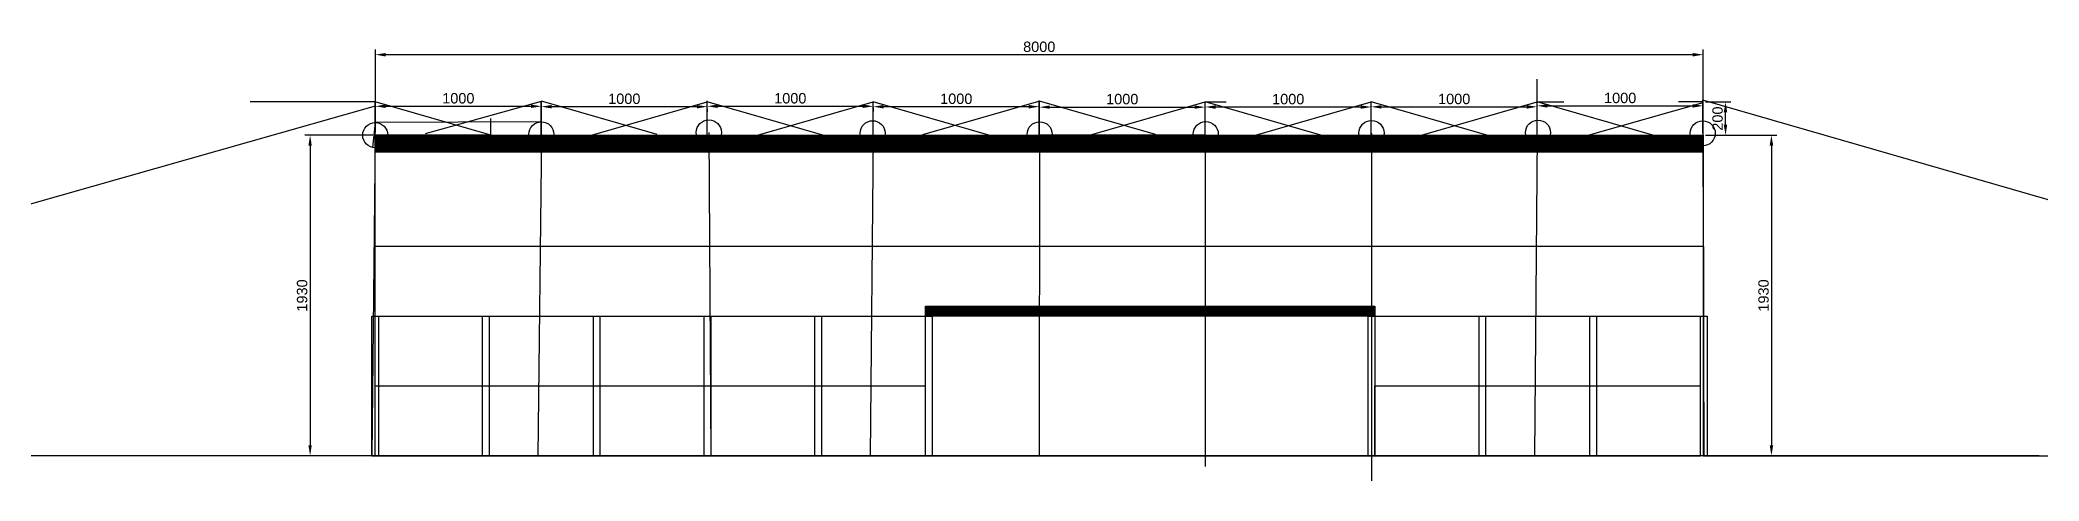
# Model space of a CAD drawing. Header units: centimetres. Extents: x -24676 to 17947, y -19887 to 13985.
# Drawn here: x 447 to 12491, y -12073 to -9418 of the extents above; entities that cross this region are included whole.
import ezdxf

# ---------------------------------------------------------------- set-up
doc = ezdxf.new("R2010")
doc.units = ezdxf.units.CM
doc.styles.get("Standard").update_dxf_attribs({"font": 'arial.ttf'})
doc.dimstyles.new('ISO-25', dxfattribs={"dimscale": 25, "dimtxt": 2.5, "dimasz": 2.5, "dimexe": 1.25, "dimexo": 0.625, "dimtad": 1, "dimtxsty": 'Standard', "dimcen": 2.5, "dimadec": 0, "dimazin": 0, "dimtfac": 1, "dimtmove": 0, "dimatfit": 2, "dimfxl": 1, "dimarcsym": 0})

msp = doc.modelspace()

# ---------------------------------------------------------------- blocks, each defined once
blk = doc.blocks.new('*D23')
at = {"color": 0, "lineweight": -2, "transparency": 16777216}
for p, q in [((10482, -9991), (10910, -9991)), ((10878, -10053), (10878, -11858)), ((10482, -11921), (10910, -11921))]:
    blk.add_line(p, q, dxfattribs=at)
at = {"color": 0, "transparency": 16777216}
for points in [[(10868, -10053), (10889, -10053), (10878, -9991)], [(10868, -11858), (10889, -11858), (10878, -11921)]]:
    blk.add_solid(points, dxfattribs=at)
at = {"layer": 'Defpoints', "color": 0, "transparency": 16777216}
for p in [(10467, -9991), (10467, -11921), (10878, -11921)]:
    blk.add_point(p, dxfattribs=at)
at = {"color": 0, "transparency": 16777216, "insert": (10831, -10956), "char_height": 62.5, "attachment_point": 5, "rotation": 90}
blk.add_mtext('1930', dxfattribs=at)
blk = doc.blocks.new('*D24')
at = {"color": 0, "lineweight": -2, "transparency": 16777216}
for p, q in [((2467, -9975), (2467, -9475)), ((2529, -9506), (10404, -9506)), ((10467, -9975), (10467, -9475))]:
    blk.add_line(p, q, dxfattribs=at)
at = {"color": 0, "transparency": 16777216}
for points in [[(2529, -9496), (2529, -9517), (2467, -9506)], [(10404, -9496), (10404, -9517), (10467, -9506)]]:
    blk.add_solid(points, dxfattribs=at)
at = {"layer": 'Defpoints', "color": 0, "transparency": 16777216}
for p in [(10467, -9506), (2467, -9991), (10467, -9991)]:
    blk.add_point(p, dxfattribs=at)
at = {"color": 0, "transparency": 16777216, "insert": (6467, -9459), "char_height": 62.5, "attachment_point": 5}
blk.add_mtext('8000', dxfattribs=at)
blk = doc.blocks.new('*D25')
at = {"color": 0, "lineweight": -2, "transparency": 16777216}
for p, q in [((2451, -9991), (2043, -9991)), ((2074, -10053), (2074, -11858)), ((2451, -11921), (2043, -11921))]:
    blk.add_line(p, q, dxfattribs=at)
at = {"color": 0, "transparency": 16777216}
for points in [[(2064, -10053), (2084, -10053), (2074, -9991)], [(2064, -11858), (2084, -11858), (2074, -11921)]]:
    blk.add_solid(points, dxfattribs=at)
at = {"layer": 'Defpoints', "color": 0, "transparency": 16777216}
for p in [(2467, -9991), (2074, -11921), (2467, -11921)]:
    blk.add_point(p, dxfattribs=at)
at = {"color": 0, "transparency": 16777216, "insert": (2026, -10956), "char_height": 62.5, "attachment_point": 5, "rotation": 90}
blk.add_mtext('1930', dxfattribs=at)
blk = doc.blocks.new('*D17')
at = {"color": 0, "lineweight": -2, "transparency": 16777216}
for p, q in [((2467, -9975), (2467, -9786)), ((2529, -9817), (3404, -9817)), ((3467, -9975), (3467, -9786))]:
    blk.add_line(p, q, dxfattribs=at)
at = {"color": 0, "transparency": 16777216}
for points in [[(2529, -9806), (2529, -9827), (2467, -9817)], [(3404, -9806), (3404, -9827), (3467, -9817)]]:
    blk.add_solid(points, dxfattribs=at)
at = {"layer": 'Defpoints', "color": 0, "transparency": 16777216}
for p in [(3467, -9817), (2467, -9991), (3467, -9991)]:
    blk.add_point(p, dxfattribs=at)
at = {"color": 0, "transparency": 16777216, "insert": (2967, -9769), "char_height": 62.5, "attachment_point": 5}
blk.add_mtext('1000', dxfattribs=at)
blk = doc.blocks.new('*D15')
at = {"color": 0, "lineweight": -2, "transparency": 16777216}
for p, q in [((3467, -9832), (3467, -9851)), ((3529, -9819), (4404, -9819)), ((4467, -9832), (4467, -9851))]:
    blk.add_line(p, q, dxfattribs=at)
at = {"color": 0, "transparency": 16777216}
for points in [[(3529, -9809), (3529, -9830), (3467, -9819)], [(4404, -9809), (4404, -9830), (4467, -9819)]]:
    blk.add_solid(points, dxfattribs=at)
at = {"layer": 'Defpoints', "color": 0, "transparency": 16777216}
for p in [(3467, -9817), (4467, -9817), (4467, -9819)]:
    blk.add_point(p, dxfattribs=at)
at = {"color": 0, "transparency": 16777216, "insert": (3967, -9772), "char_height": 62.5, "attachment_point": 5}
blk.add_mtext('1000', dxfattribs=at)
blk = doc.blocks.new('*D18')
at = {"color": 0, "lineweight": -2, "transparency": 16777216}
for p, q in [((4467, -9804), (4467, -9785)), ((4529, -9817), (5404, -9817)), ((5467, -9822), (5467, -9848))]:
    blk.add_line(p, q, dxfattribs=at)
at = {"color": 0, "transparency": 16777216}
for points in [[(4529, -9806), (4529, -9827), (4467, -9817)], [(5404, -9806), (5404, -9827), (5467, -9817)]]:
    blk.add_solid(points, dxfattribs=at)
at = {"layer": 'Defpoints', "color": 0, "transparency": 16777216}
for p in [(4467, -9819), (5467, -9806), (5467, -9817)]:
    blk.add_point(p, dxfattribs=at)
at = {"color": 0, "transparency": 16777216, "insert": (4967, -9769), "char_height": 62.5, "attachment_point": 5}
blk.add_mtext('1000', dxfattribs=at)
blk = doc.blocks.new('*D19')
at = {"color": 0, "lineweight": -2, "transparency": 16777216}
for p, q in [((5467, -9883), (5467, -9788)), ((5529, -9819), (6404, -9819)), ((6467, -9883), (6467, -9788))]:
    blk.add_line(p, q, dxfattribs=at)
at = {"color": 0, "transparency": 16777216}
for points in [[(5529, -9809), (5529, -9830), (5467, -9819)], [(6404, -9809), (6404, -9830), (6467, -9819)]]:
    blk.add_solid(points, dxfattribs=at)
at = {"layer": 'Defpoints', "color": 0, "transparency": 16777216}
for p in [(6467, -9819), (5467, -9898), (6467, -9898)]:
    blk.add_point(p, dxfattribs=at)
at = {"color": 0, "transparency": 16777216, "insert": (5967, -9772), "char_height": 62.5, "attachment_point": 5}
blk.add_mtext('1000', dxfattribs=at)
blk = doc.blocks.new('*D20')
at = {"color": 0, "lineweight": -2, "transparency": 16777216}
for p, q in [((6467, -9871), (6467, -9791)), ((6529, -9822), (7404, -9822)), ((7467, -9871), (7467, -9791))]:
    blk.add_line(p, q, dxfattribs=at)
at = {"color": 0, "transparency": 16777216}
for points in [[(6529, -9812), (6529, -9832), (6467, -9822)], [(7404, -9812), (7404, -9832), (7467, -9822)]]:
    blk.add_solid(points, dxfattribs=at)
at = {"layer": 'Defpoints', "color": 0, "transparency": 16777216}
for p in [(7467, -9822), (6467, -9886), (7467, -9886)]:
    blk.add_point(p, dxfattribs=at)
at = {"color": 0, "transparency": 16777216, "insert": (6967, -9774), "char_height": 62.5, "attachment_point": 5}
blk.add_mtext('1000', dxfattribs=at)
blk = doc.blocks.new('*D21')
at = {"color": 0, "lineweight": -2, "transparency": 16777216}
for p, q in [((7467, -9891), (7467, -9790)), ((7529, -9821), (8404, -9821)), ((8467, -9891), (8467, -9790))]:
    blk.add_line(p, q, dxfattribs=at)
at = {"color": 0, "transparency": 16777216}
for points in [[(7529, -9811), (7529, -9832), (7467, -9821)], [(8404, -9811), (8404, -9832), (8467, -9821)]]:
    blk.add_solid(points, dxfattribs=at)
at = {"layer": 'Defpoints', "color": 0, "transparency": 16777216}
for p in [(8467, -9821), (7467, -9906), (8467, -9906)]:
    blk.add_point(p, dxfattribs=at)
at = {"color": 0, "transparency": 16777216, "insert": (7967, -9774), "char_height": 62.5, "attachment_point": 5}
blk.add_mtext('1000', dxfattribs=at)
blk = doc.blocks.new('*D16')
at = {"color": 0, "lineweight": -2, "transparency": 16777216}
for p, q in [((8467, -9806), (8467, -9789)), ((8529, -9820), (9404, -9820)), ((9467, -9806), (9467, -9789))]:
    blk.add_line(p, q, dxfattribs=at)
at = {"color": 0, "transparency": 16777216}
for points in [[(8529, -9810), (8529, -9831), (8467, -9820)], [(9404, -9810), (9404, -9831), (9467, -9820)]]:
    blk.add_solid(points, dxfattribs=at)
at = {"layer": 'Defpoints', "color": 0, "transparency": 16777216}
for p in [(8467, -9821), (9467, -9820), (9467, -9821)]:
    blk.add_point(p, dxfattribs=at)
at = {"color": 0, "transparency": 16777216, "insert": (8967, -9773), "char_height": 62.5, "attachment_point": 5}
blk.add_mtext('1000', dxfattribs=at)
blk = doc.blocks.new('*D22')
at = {"color": 0, "lineweight": -2, "transparency": 16777216}
for p, q in [((9467, -9806), (9467, -9783)), ((9529, -9814), (10404, -9814)), ((10467, -9806), (10467, -9783))]:
    blk.add_line(p, q, dxfattribs=at)
at = {"color": 0, "transparency": 16777216}
for points in [[(9529, -9804), (9529, -9825), (9467, -9814)], [(10404, -9804), (10404, -9825), (10467, -9814)]]:
    blk.add_solid(points, dxfattribs=at)
at = {"layer": 'Defpoints', "color": 0, "transparency": 16777216}
for p in [(9467, -9822), (10467, -9814), (10467, -9822)]:
    blk.add_point(p, dxfattribs=at)
at = {"color": 0, "transparency": 16777216, "insert": (9967, -9767), "char_height": 62.5, "attachment_point": 5}
blk.add_mtext('1000', dxfattribs=at)
blk = doc.blocks.new('*D26')
at = {"color": 0, "lineweight": -2, "transparency": 16777216}
for p, q in [((10482, -9791), (10633, -9791)), ((10602, -9928), (10602, -9853)), ((10482, -9991), (10633, -9991))]:
    blk.add_line(p, q, dxfattribs=at)
at = {"color": 0, "transparency": 16777216}
for points in [[(10591, -9853), (10612, -9853), (10602, -9791)], [(10591, -9928), (10612, -9928), (10602, -9991)]]:
    blk.add_solid(points, dxfattribs=at)
at = {"layer": 'Defpoints', "color": 0, "transparency": 16777216}
for p in [(10467, -9791), (10602, -9791), (10467, -9991)]:
    blk.add_point(p, dxfattribs=at)
at = {"color": 0, "transparency": 16777216, "insert": (10554, -9891), "char_height": 62.5, "attachment_point": 5, "rotation": 90}
blk.add_mtext('200', dxfattribs=at)

# ---------------------------------------------------------------- dimensions: what is measured, and where the dimension line sits
for base, p1, p2, picture, middle in [((10466.508, -9506.316), (2466.508, -9990.558), (10466.508, -9990.558), '*D24', (6466.508, -9458.78)), ((3466.508, -9816.862), (2466.508, -9990.558), (3466.508, -9990.558), '*D17', (2966.508, -9769.326)), ((4466.508, -9819.451), (3466.508, -9816.862), (4466.508, -9816.862), '*D15', (3966.508, -9771.915)), ((5466.508, -9816.657), (4466.508, -9819.451), (5466.508, -9806.033), '*D18', (4966.508, -9769.121)), ((6466.508, -9819.254), (5466.508, -9898.295), (6466.508, -9898.295), '*D19', (5966.508, -9771.718)), ((7466.508, -9821.948), (6466.508, -9886.44), (7466.508, -9886.44), '*D20', (6966.508, -9774.412)), ((8466.508, -9821.311), (7466.508, -9906.14), (8466.508, -9906.14), '*D21', (7966.508, -9773.775)), ((9466.508, -9820.22), (8466.508, -9821.311), (9466.508, -9821.311), '*D16', (8966.508, -9772.684)), ((10466.508, -9814.383), (9466.508, -9822.02), (10466.508, -9822.02), '*D22', (9966.508, -9766.848))]:
    dim = msp.add_linear_dim(base=base, p1=p1, p2=p2, dimstyle='ISO-25')
    dim.commit()
    dim.dimension.update_dxf_attribs({"geometry": picture, "text_midpoint": middle})
for base, p1, p2, picture, middle in [((10601.729, -9790.558), (10466.508, -9990.558), (10466.508, -9790.558), '*D26', (10554.193, -9890.558)), ((2074.041, -11920.558), (2466.508, -9990.558), (2466.508, -11920.558), '*D25', (2026.484, -10955.558)), ((10878.316, -11920.558), (10466.508, -9990.558), (10466.508, -11920.558), '*D23', (10830.759, -10955.558))]:
    dim = msp.add_linear_dim(base=base, p1=p1, p2=p2, angle=90, dimstyle='ISO-25')
    dim.commit()
    dim.dimension.update_dxf_attribs({"geometry": picture, "text_midpoint": middle})

# ---------------------------------------------------------------- hatches: boundary and pattern name
h = msp.add_hatch()
h.set_pattern_fill('ANSI32', color=256)
h.set_pattern_definition([(45, (-36.202, -11918.846), (-6.735192, 6.735192), []), (45, (-31.712, -11918.846), (-6.735192, 6.735192), [])])
h.paths.add_polyline_path([(10466.508, -9990.558), (2466.508, -9990.558), (2466.508, -10090.558), (10466.508, -10090.558)])
h = msp.add_hatch()
h.set_pattern_fill('ANSI31', color=256, scale=1.2)
h.set_pattern_definition([(45, (-36.202, -11918.846), (-2.6940768, 2.6940768), [])])
h.paths.add_polyline_path([(10466.508, -9990.558), (2466.508, -9990.558), (2466.508, -10090.558), (10466.508, -10090.558)])
h = msp.add_hatch()
h.set_pattern_fill('JIS_LC_20', color=256, scale=1.2)
h.set_pattern_definition([(45, (-36.202, -11918.846), (-16.970563, 16.970563), []), (45, (-35.722, -11918.846), (-16.970563, 16.970563), [])])
h.paths.add_polyline_path([(10466.508, -9990.558), (9466.508, -9990.558), (8466.508, -9990.558), (7466.508, -9990.558), (5466.508, -9990.558), (5023.704, -9990.558, -0.007628856), (4962.677, -9990.558), (4466.508, -9990.558), (3466.508, -9990.558), (2466.508, -9990.558), (2466.508, -10090.558), (10466.508, -10090.558)])
h = msp.add_hatch()
h.set_pattern_fill('ANSI31', color=256)
h.set_pattern_definition([(45, (-36.202, -11918.846), (-2.245064, 2.245064), [])])
h.paths.add_polyline_path([(8489.508, -11020.558), (8449.508, -11020.558), (5781.508, -11020.558), (5781.508, -11080.558), (5821.508, -11080.558), (8489.508, -11080.558)])

# ---------------------------------------------------------------- linework, layer by layer
for p, q in [((9466.508, -9990.558), (9466.508, -9653.482)), ((2466.508, -9790.558), (1712.791, -9790.558)), ((3466.508, -9990.558), (3466.508, -9790.374)), ((5466.508, -9990.558), (5466.508, -9806.033)), ((6466.508, -9990.558), (6466.508, -9782.323)), ((7466.508, -9790.558), (7593.871, -9790.558)), ((7466.508, -9990.558), (7466.508, -9821.721)), ((8466.508, -9990.558), (8466.508, -9790.558)), ((9466.508, -9790.558), (9626.691, -9790.558)), ((10466.508, -9790.558), (10318.924, -9790.558)), ((10466.508, -9990.558), (10466.508, -9790.558)), ((2466.508, -9914.972), (2450.147, -10064.351)), ((2466.508, -9990.558), (2466.508, -9890.558)), ((3467.35, -9910.393), (2466.508, -9914.972)), ((2466.508, -11920.558), (2466.508, -9990.558)), ((2466.508, -9990.558), (2466.508, -10090.558)), ((2466.508, -9990.558), (3466.508, -9990.558)), ((2466.508, -9990.558), (3159.508, -9990.558)), ((3159.508, -9990.558), (2466.508, -9990.558)), ((2466.508, -9990.558), (3159.508, -9990.558)), ((2466.508, -9990.558), (3161.253, -9990.558)), ((2466.508, -9990.558), (3083.337, -9990.558)), ((2466.508, -9990.558), (3159.508, -9990.558)), ((2466.508, -9990.558), (3163.508, -9990.558)), ((2466.508, -9990.558), (3966.508, -9990.558)), ((3159.508, -9990.558), (2840.268, -9990.558)), ((3163.508, -9990.558), (3163.508, -9889.812)), ((3466.508, -9990.558), (4466.508, -9990.558)), ((4466.508, -9990.558), (4466.508, -9899.66)), ((4466.508, -9990.558), (5466.508, -9990.558)), ((5466.508, -9990.558), (5466.508, -9990.558)), ((5466.508, -9990.558), (6466.508, -9990.558)), ((6466.508, -9990.558), (7466.508, -9990.558)), ((7466.508, -9990.558), (6466.508, -9990.558)), ((6466.508, -9990.558), (7600.742, -9990.558)), ((6466.508, -9990.558), (7466.508, -9990.558)), ((6466.508, -9990.558), (7466.508, -9990.558)), ((7466.508, -9990.558), (8466.508, -9990.558)), ((8466.508, -9990.558), (9466.508, -9990.558)), ((10466.508, -9990.558), (9769.611, -10002.538)), ((9769.611, -10002.538), (9774.468, -9990.558)), ((10466.508, -9990.558), (10466.508, -11920.558)), ((2466.508, -10090.558), (10466.508, -10090.558)), ((2466.508, -11080.558), (2466.508, -10240.558)), ((2466.508, -11080.558), (2466.508, -10660.558)), ((7850.97, -10660.558), (2466.508, -10660.558)), ((5487.505, -10660.558), (5487.505, -10660.558)), ((10470.508, -10660.558), (7850.97, -10660.558)), ((7850.97, -10660.558), (7850.97, -10660.558)), ((10470.508, -11080.558), (10470.508, -10660.558)), ((10466.508, -10955.558), (10466.508, -10955.558)), ((5781.508, -11080.558), (5781.508, -11020.558)), ((8489.508, -11020.558), (8489.508, -11080.558)), ((2446.508, -11920.558), (2446.508, -11080.558)), ((2446.508, -11080.558), (2466.508, -11080.558)), ((2466.508, -11080.558), (2466.508, -11080.558)), ((2466.508, -11080.558), (2486.508, -11080.558)), ((2486.508, -11080.558), (2486.508, -11920.558)), ((2486.508, -11080.558), (3113.508, -11080.558)), ((3113.508, -11920.558), (3113.508, -11080.558)), ((3113.508, -11080.558), (3153.508, -11080.558)), ((3153.508, -11080.558), (3153.508, -11920.558)), ((3153.508, -11080.558), (5781.508, -11080.558)), ((3780.508, -11920.558), (3780.508, -11080.558)), ((3780.508, -11080.558), (3820.508, -11080.558)), ((3820.508, -11080.558), (3820.508, -11920.558)), ((4447.508, -11920.558), (4447.508, -11080.558)), ((4447.508, -11080.558), (4487.508, -11080.558)), ((4487.508, -11080.558), (4487.508, -11920.558)), ((5114.508, -11920.558), (5114.508, -11080.558)), ((5114.508, -11080.558), (5154.508, -11080.558)), ((5154.508, -11080.558), (5154.508, -11920.558)), ((5781.508, -11920.558), (5781.508, -11080.558)), ((5781.508, -11080.558), (5821.508, -11080.558)), ((5821.508, -11080.558), (5821.508, -11920.558)), ((8489.508, -11080.558), (5821.508, -11080.558)), ((5821.508, -11080.558), (5821.508, -11080.558)), ((8449.508, -11920.558), (8449.508, -11080.558)), ((8449.508, -11080.558), (8489.508, -11080.558)), ((8489.508, -11080.558), (8489.508, -11920.558)), ((8489.508, -11080.558), (10450.508, -11080.558)), ((9116.508, -11920.558), (9116.508, -11080.558)), ((9116.508, -11080.558), (9156.508, -11080.558)), ((9156.508, -11080.558), (9156.508, -11920.558)), ((9783.508, -11920.558), (9783.508, -11080.558)), ((9783.508, -11080.558), (9823.508, -11080.558)), ((9823.508, -11080.558), (9823.508, -11920.558)), ((10450.508, -11920.558), (10450.508, -11080.558)), ((10450.508, -11080.558), (10490.508, -11080.558)), ((10450.508, -11080.558), (10470.508, -11080.558)), ((10490.508, -11080.558), (10490.508, -11920.558)), ((2466.508, -11920.558), (2466.508, -11500.558)), ((2466.508, -11500.558), (5781.508, -11500.558)), ((8489.508, -11920.558), (8489.508, -11500.558)), ((8489.508, -11500.558), (10450.508, -11500.558)), ((2466.508, -11920.558), (-4961.682, -11920.558)), ((2446.508, -11920.558), (446.508, -11920.558)), ((2466.508, -11920.558), (2446.508, -11920.558)), ((2446.508, -11920.558), (3113.508, -11920.558)), ((10466.508, -11920.558), (2466.508, -11920.558)), ((2486.508, -11920.558), (2486.508, -11920.558)), ((3113.508, -11920.558), (3113.508, -11920.558)), ((3113.508, -11920.558), (3113.508, -11920.558)), ((3113.508, -11920.558), (3780.508, -11920.558)), ((3153.508, -11920.558), (3153.508, -11920.558)), ((3780.508, -11920.558), (4447.508, -11920.558)), ((3820.508, -11920.558), (3820.508, -11920.558)), ((4447.508, -11920.558), (5114.508, -11920.558)), ((4487.508, -11920.558), (4487.508, -11920.558)), ((5114.508, -11920.558), (5781.508, -11920.558)), ((5154.508, -11920.558), (5154.508, -11920.558)), ((5781.508, -11920.558), (8449.508, -11920.558)), ((5821.508, -11920.558), (5821.508, -11920.558)), ((8449.508, -11920.558), (9116.508, -11920.558)), ((8489.508, -11920.558), (8489.508, -11920.558)), ((9116.508, -11920.558), (9783.508, -11920.558)), ((9156.508, -11920.558), (9156.508, -11920.558)), ((9783.508, -11920.558), (10450.508, -11920.558)), ((9823.508, -11920.558), (9823.508, -11920.558)), ((10470.508, -11920.558), (10450.508, -11920.558)), ((10466.508, -11920.558), (17894.508, -11920.558)), ((10490.508, -11920.558), (10470.508, -11920.558)), ((10480.508, -11920.558), (10487.508, -11920.558)), ((10490.508, -11920.558), (12490.508, -11920.558)), ((12490.508, -11920.558), (10490.508, -11920.558))]:
    msp.add_line(p, q)
at = {"color": 3}
for p, q in [((2466.508, -9816.862), (-4961.682, -11920.558)), ((3163.508, -9990.558), (2466.508, -9790.558)), ((2768.728, -9980.235), (3467.35, -9785.979)), ((4164.35, -9985.979), (3467.35, -9785.979)), ((3769.508, -9990.558), (4466.508, -9790.558)), ((5163.508, -9990.558), (4466.508, -9790.558)), ((4769.508, -9990.558), (5466.508, -9790.558)), ((6163.508, -9990.558), (5466.508, -9790.558)), ((5766.506, -9985.713), (6463.506, -9785.713)), ((7166.51, -9985.713), (6469.51, -9785.713)), ((6769.508, -9990.558), (7466.508, -9790.558)), ((8163.508, -9990.558), (7466.508, -9790.558)), ((7769.508, -9990.558), (8466.508, -9790.558)), ((9163.508, -9990.558), (8466.508, -9790.558)), ((8769.508, -9990.558), (9466.508, -9790.558)), ((10163.508, -9990.558), (9466.508, -9790.558)), ((9774.468, -9990.558), (10466.508, -9794.764)), ((17894.508, -11920.558), (10464.653, -9779.496))]:
    msp.add_line(p, q, dxfattribs=at)
at = {"color": 6}
for p, q in [((2466.508, -9990.558), (2466.508, -9790.558)), ((3467.35, -9985.979), (3467.35, -9785.979)), ((4466.508, -9990.558), (4466.508, -9790.558)), ((5466.508, -9990.558), (5466.508, -9790.558)), ((6469.51, -9985.713), (6469.51, -9785.713)), ((7466.508, -9990.558), (7466.508, -9790.558)), ((8466.508, -9990.558), (8466.508, -9790.558)), ((9466.508, -9990.558), (9466.508, -9790.558))]:
    msp.add_line(p, q, dxfattribs=at)
at = {"color": 5}
for p, q in [((10464.653, -9979.496), (10464.653, -9779.496)), ((2466.508, -9990.558), (2446.508, -11920.558)), ((3467.35, -9985.979), (3447.008, -11920.558)), ((4476.154, -9974.628), (4487.508, -11920.558)), ((5466.508, -9990.558), (5448.008, -11920.558)), ((6469.51, -9985.713), (6466.508, -11920.558)), ((7466.508, -9990.558), (7466.508, -11985.494)), ((8468.806, -9978.085), (8468.806, -12072.965)), ((9466.508, -9990.558), (9450.008, -11920.558)), ((10464.653, -9979.496), (10470.508, -11920.558))]:
    msp.add_line(p, q, dxfattribs=at)
at = {"color": 1}
for p, q in [((2466.508, -9990.558), (3466.508, -9990.558)), ((3466.508, -9990.558), (4466.508, -9990.558)), ((4466.508, -9990.558), (5466.508, -9990.558)), ((4466.508, -9990.558), (4466.508, -9990.558)), ((5466.508, -9990.558), (7466.508, -9990.558)), ((7466.508, -9990.558), (8466.508, -9990.558)), ((8466.508, -9990.558), (9466.508, -9990.558)), ((9466.508, -9990.558), (10466.508, -9990.558)), ((5781.508, -11020.558), (8449.508, -11020.558)), ((8449.508, -11020.558), (8489.508, -11020.558))]:
    msp.add_line(p, q, dxfattribs=at)
for centre in [(2466.508, -9990.558), (3467.35, -9985.979), (4476.154, -9974.628), (5463.123, -9979.192), (6469.51, -9985.713), (7470.113, -9984.496), (8468.806, -9978.085), (9472.101, -9975.78), (10464.653, -9979.496)]:
    msp.add_circle(centre, 75.586, dxfattribs=at)

msp.set_redraw_order([(e.dxf.handle, doc.entitydb.next_handle()) for e in msp.query("TEXT MTEXT ATTDEF DIMENSION ARC_DIMENSION")])  # texts and dimensions are drawn at this point

doc.saveas('drawing.dxf')
